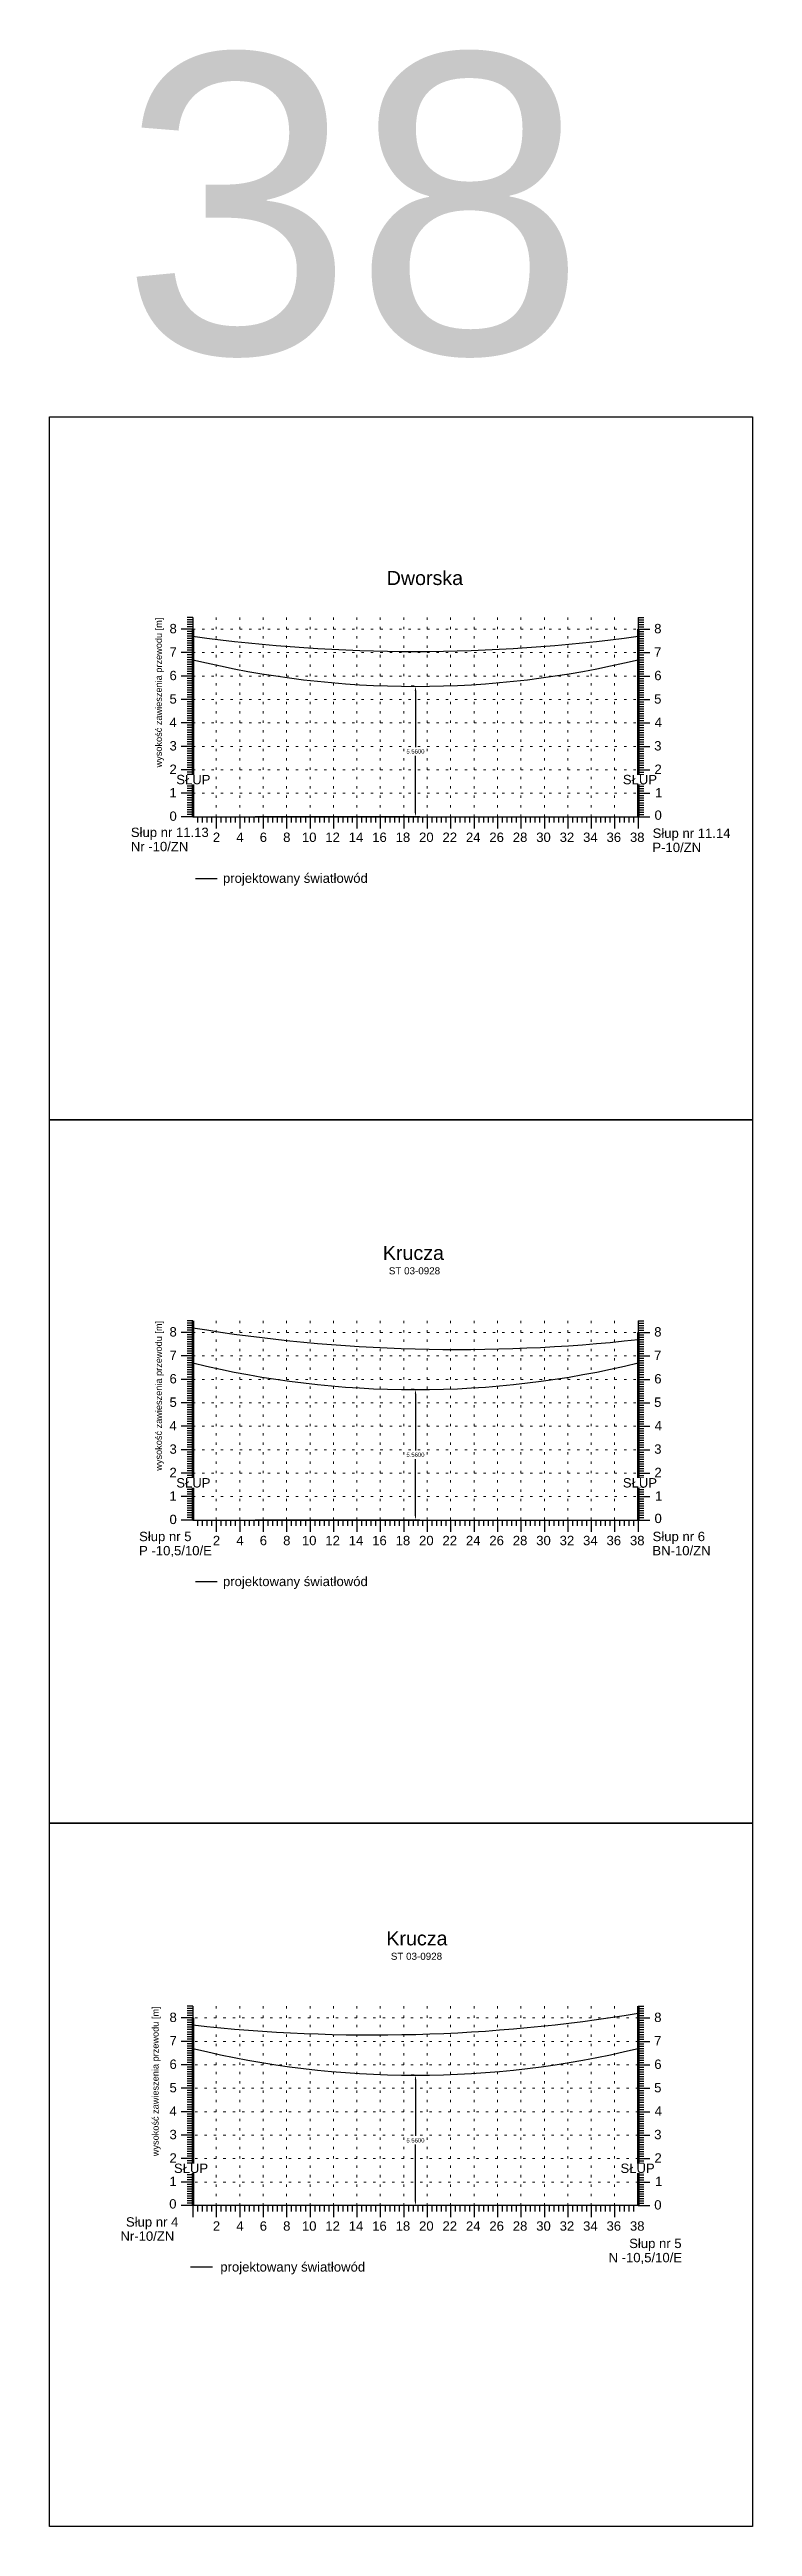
# Model space of a CAD drawing. Header units: metres. Extents: x -155 to 1812, y 681 to 886.
# Drawn here: x 804.5 to 834.5, y 770.5 to 876.2 of the extents above; entities that cross this region are included whole.
import ezdxf

# ---------------------------------------------------------------- set-up
doc = ezdxf.new("R2010")
doc.units = ezdxf.units.M
doc.header["$MEASUREMENT"] = 0
doc.linetypes.add('ACAD_ISO07W100', pattern=[3, 0, -3])
doc.styles.get("Standard").update_dxf_attribs({"font": 'arial.ttf'})
doc.dimstyles.get("Standard").update_dxf_attribs({"dimtxt": 0.18, "dimasz": 0.18, "dimexe": 0.18, "dimexo": 0.0625, "dimgap": 0.09, "dimtad": 0, "dimtih": 1, "dimtoh": 1, "dimdec": 4, "dimzin": 0, "dimdsep": 46, "dimtxsty": 'Standard', "dimcen": 0.09, "dimadec": 0, "dimazin": 0, "dimtfac": 1, "dimtdec": 4, "dimtofl": 0, "dimtmove": 0, "dimatfit": 3, "dimfxl": 1, "dimtolj": 1, "dimtzin": 0, "dimarcsym": 0})

msp = doc.modelspace()

# ---------------------------------------------------------------- texts
at = {"lineweight": 25}
msp.add_text('38', height=12.782133, dxfattribs=at).set_placement((807.58131, 863.21103))
for s, height, p in [('Dworska', 0.6, (818.93264, 853.34088)), ('8', 0.4, (809.66323, 851.28187)), ('8', 0.4, (830.34888, 851.28187)), ('7', 0.4, (809.66323, 850.28187)), ('7', 0.4, (830.34588, 850.28187)), ('6', 0.4, (809.66323, 849.28187)), ('6', 0.4, (830.35161, 849.28187)), ('5', 0.4, (809.66323, 848.28187)), ('5', 0.4, (830.34615, 848.28187)), ('4', 0.4, (809.66323, 847.28187)), ('4', 0.4, (830.36689, 847.28187)), ('3', 0.4, (809.66323, 846.28187)), ('3', 0.4, (830.34888, 846.28187)), ('2', 0.4, (809.66323, 845.28187)), ('2', 0.4, (830.36006, 845.28187)), ('1', 0.4, (809.66323, 844.28187)), ('1', 0.4, (830.38871, 844.28187)), ('0', 0.4, (809.66323, 843.28187)), ('0', 0.4, (830.36299, 843.32499)), ('Słup nr 11.13', 0.4, (808.01421, 842.59036)), ('Nr -10/ZN', 0.4, (808.01421, 841.98548)), ('2', 0.4, (811.51367, 842.38029)), ('4', 0.4, (812.51367, 842.38029)), ('6', 0.4, (813.51367, 842.38029)), ('8', 0.4, (814.51367, 842.38029)), ('10', 0.4, (815.31367, 842.38029)), ('12', 0.4, (816.31367, 842.38029)), ('14', 0.4, (817.31367, 842.38029)), ('16', 0.4, (818.31367, 842.38029)), ('18', 0.4, (819.31367, 842.38029)), ('20', 0.4, (820.31367, 842.38029)), ('22', 0.4, (821.31367, 842.38029)), ('24', 0.4, (822.31367, 842.38029)), ('26', 0.4, (823.31367, 842.38029)), ('28', 0.4, (824.31367, 842.38029)), ('30', 0.4, (825.31367, 842.38029)), ('32', 0.4, (826.31367, 842.38029)), ('34', 0.4, (827.31367, 842.38029)), ('36', 0.4, (828.31367, 842.38029)), ('38', 0.4, (829.31367, 842.38029)), ('Słup nr 11.14', 0.4, (830.28067, 842.55405)), ('P-10/ZN', 0.4, (830.27184, 841.94916)), ('projektowany światłowód', 0.4, (811.94538, 840.63598)), ('Krucza', 0.6, (818.76815, 824.55106)), ('ST 03-0928', 0.3, (819.02282, 823.93636)), ('8', 0.4, (809.66323, 821.28187)), ('8', 0.4, (830.34888, 821.28187)), ('7', 0.4, (809.66323, 820.28187)), ('7', 0.4, (830.34588, 820.28187)), ('6', 0.4, (809.66323, 819.28187)), ('6', 0.4, (830.35161, 819.28187)), ('5', 0.4, (809.66323, 818.28187)), ('5', 0.4, (830.34615, 818.28187)), ('4', 0.4, (809.66323, 817.28187)), ('4', 0.4, (830.36689, 817.28187)), ('3', 0.4, (809.66323, 816.28187)), ('3', 0.4, (830.34888, 816.28187)), ('2', 0.4, (809.66323, 815.28187)), ('1', 0.4, (809.66323, 814.28187)), ('2', 0.4, (830.36006, 815.28187)), ('1', 0.4, (830.38871, 814.28187)), ('0', 0.4, (809.66323, 813.28187)), ('0', 0.4, (830.36299, 813.32499)), ('Słup nr 5', 0.4, (808.36524, 812.55405)), ('2', 0.4, (811.51367, 812.38029)), ('4', 0.4, (812.51367, 812.38029)), ('6', 0.4, (813.51367, 812.38029)), ('8', 0.4, (814.51367, 812.38029)), ('10', 0.4, (815.31367, 812.38029)), ('12', 0.4, (816.31367, 812.38029)), ('14', 0.4, (817.31367, 812.38029)), ('16', 0.4, (818.31367, 812.38029)), ('18', 0.4, (819.31367, 812.38029)), ('20', 0.4, (820.31367, 812.38029)), ('22', 0.4, (821.31367, 812.38029)), ('24', 0.4, (822.31367, 812.38029)), ('26', 0.4, (823.31367, 812.38029)), ('28', 0.4, (824.31367, 812.38029)), ('30', 0.4, (825.31367, 812.38029)), ('32', 0.4, (826.31367, 812.38029)), ('34', 0.4, (827.31367, 812.38029)), ('36', 0.4, (828.31367, 812.38029)), ('38', 0.4, (829.31367, 812.38029)), ('Słup nr 6', 0.4, (830.28067, 812.55405)), ('P -10,5/10/E', 0.4, (808.36524, 811.94916)), ('BN-10/ZN', 0.4, (830.27184, 811.94916)), ('projektowany światłowód', 0.4, (811.94538, 810.63598)), ('Krucza', 0.6, (818.91831, 795.30976)), ('ST 03-0928', 0.3, (819.1077, 794.69506)), ('8', 0.4, (830.34888, 792.04058)), ('7', 0.4, (830.34588, 791.04058)), ('6', 0.4, (830.35161, 790.04058)), ('5', 0.4, (830.34615, 789.04058)), ('4', 0.4, (830.36689, 788.04058)), ('3', 0.4, (830.34888, 787.04058)), ('2', 0.4, (830.36006, 786.04058)), ('1', 0.4, (809.66323, 785.04058)), ('1', 0.4, (830.38871, 785.04058)), ('0', 0.4, (809.65075, 784.08369)), ('0', 0.4, (830.35051, 784.04058)), ('Nr-10/ZN', 0.4, (807.57001, 782.70787)), ('Słup nr 4', 0.4, (807.80429, 783.31275)), ('2', 0.4, (811.51367, 783.13899)), ('4', 0.4, (812.51367, 783.13899)), ('6', 0.4, (813.51367, 783.13899)), ('8', 0.4, (814.51367, 783.13899)), ('10', 0.4, (815.31367, 783.13899)), ('12', 0.4, (816.31367, 783.13899)), ('14', 0.4, (817.31367, 783.13899)), ('16', 0.4, (818.31367, 783.13899)), ('18', 0.4, (819.31367, 783.13899)), ('20', 0.4, (820.31367, 783.13899)), ('22', 0.4, (821.31367, 783.13899)), ('24', 0.4, (822.31367, 783.13899)), ('26', 0.4, (823.31367, 783.13899)), ('28', 0.4, (824.31367, 783.13899)), ('30', 0.4, (825.31367, 783.13899)), ('32', 0.4, (826.31367, 783.13899)), ('34', 0.4, (827.31367, 783.13899)), ('36', 0.4, (828.31367, 783.13899)), ('38', 0.4, (829.31367, 783.13899)), ('N -10,5/10/E', 0.4, (828.40038, 781.7926)), ('Słup nr 5', 0.4, (829.2806, 782.39748)), ('projektowany światłowód', 0.4, (811.8319, 781.39469))]:
    msp.add_text(s, height=height).set_placement(p)

# ---------------------------------------------------------------- blocks, each defined once
blk = doc.blocks.new('*D197')
at = {"color": 0, "lineweight": -2}
for p, q in [((820.1, 849.02), (819.98, 849.02)), ((820.16, 848.84), (820.16, 846.42)), ((820.16, 843.64), (820.16, 846.05)), ((813.32, 843.46), (820.34, 843.46))]:
    blk.add_line(p, q, dxfattribs=at)
at = {"color": 0}
for points in [[(820.19, 848.84), (820.13, 848.84), (820.16, 849.02)], [(820.13, 843.64), (820.19, 843.64), (820.16, 843.46)]]:
    blk.add_solid(points, dxfattribs=at)
at = {"layer": 'Defpoints', "color": 0}
for p in [(820.16, 849.02), (813.26, 843.46), (820.16, 843.46)]:
    blk.add_point(p, dxfattribs=at)
at = {"color": 0, "lineweight": 25, "insert": (820.16, 846.24), "char_height": 0.18, "attachment_point": 5}
blk.add_mtext('\\A1;5.5600', dxfattribs=at)
blk = doc.blocks.new('*D292')
at = {"color": 0, "lineweight": -2}
for p, q in [((820.1, 819.02), (819.98, 819.02)), ((820.16, 818.84), (820.16, 816.42)), ((820.16, 813.64), (820.16, 816.05)), ((813.32, 813.46), (820.34, 813.46))]:
    blk.add_line(p, q, dxfattribs=at)
at = {"color": 0}
for points in [[(820.19, 818.84), (820.13, 818.84), (820.16, 819.02)], [(820.13, 813.64), (820.19, 813.64), (820.16, 813.46)]]:
    blk.add_solid(points, dxfattribs=at)
at = {"layer": 'Defpoints', "color": 0}
for p in [(820.16, 819.02), (813.26, 813.46), (820.16, 813.46)]:
    blk.add_point(p, dxfattribs=at)
at = {"color": 0, "lineweight": 25, "insert": (820.16, 816.24), "char_height": 0.18, "attachment_point": 5}
blk.add_mtext('\\A1;5.5600', dxfattribs=at)
blk = doc.blocks.new('*D221')
at = {"color": 0, "lineweight": -2}
for p, q in [((820.1, 789.77), (819.98, 789.77)), ((820.16, 789.59), (820.16, 787.18)), ((820.16, 784.39), (820.16, 786.81)), ((827, 784.21), (819.98, 784.21))]:
    blk.add_line(p, q, dxfattribs=at)
at = {"color": 0}
for points in [[(820.19, 789.59), (820.13, 789.59), (820.16, 789.77)], [(820.13, 784.39), (820.19, 784.39), (820.16, 784.21)]]:
    blk.add_solid(points, dxfattribs=at)
at = {"layer": 'Defpoints', "color": 0}
for p in [(820.16, 789.77), (820.16, 784.21), (827.06, 784.21)]:
    blk.add_point(p, dxfattribs=at)
at = {"color": 0, "lineweight": 25, "insert": (820.16, 786.99), "char_height": 0.18, "attachment_point": 5}
blk.add_mtext('\\A1;5.5600', dxfattribs=at)

# ---------------------------------------------------------------- dimensions: what is measured, and where the dimension line sits
at = {"lineweight": 25}
for base, p1, p2, picture, middle in [((820.16049, 843.45596), (820.16049, 849.01596), (813.26049, 843.45596), '*D197', (820.16049, 846.23596)), ((820.16049, 813.45596), (820.16049, 819.01596), (813.26049, 813.45596), '*D292', (820.16049, 816.23596)), ((820.16049, 784.21467), (820.16049, 789.77467), (827.06049, 784.21467), '*D221', (820.16049, 786.99467))]:
    dim = msp.add_linear_dim(base=base, p1=p1, p2=p2, angle=90, dimstyle='Standard', dxfattribs=at)
    dim.commit()
    dim.dimension.update_dxf_attribs({"geometry": picture, "text_midpoint": middle})

# ---------------------------------------------------------------- linework, layer by layer
for p, q in [((810.66049, 851.95596), (810.41049, 851.95596)), ((810.66049, 851.85596), (810.41049, 851.85596)), ((810.66049, 851.75596), (810.41049, 851.75596)), ((810.66049, 851.65596), (810.41049, 851.65596)), ((810.66049, 851.95596), (810.66049, 843.45596)), ((829.66049, 851.95596), (829.66049, 843.45596)), ((829.66049, 851.95596), (829.91049, 851.95596)), ((829.66049, 851.85596), (829.91049, 851.85596)), ((829.66049, 851.75596), (829.91049, 851.75596)), ((829.66049, 851.65596), (829.91049, 851.65596)), ((810.66049, 851.45596), (810.16049, 851.45596)), ((810.66049, 851.45596), (810.16049, 851.45596)), ((810.66049, 851.55596), (810.41049, 851.55596)), ((810.66049, 851.35596), (810.41049, 851.35596)), ((810.66049, 851.25596), (810.41049, 851.25596)), ((810.66049, 851.15596), (810.41049, 851.15596)), ((810.66049, 851.05596), (810.41049, 851.05596)), ((810.66049, 850.95596), (810.41049, 850.95596)), ((810.66049, 850.85596), (810.41049, 850.85596)), ((810.66049, 850.75596), (810.41049, 850.75596)), ((810.66049, 850.65596), (810.41049, 850.65596)), ((829.66049, 851.55596), (829.91049, 851.55596)), ((829.66049, 851.45596), (830.16049, 851.45596)), ((829.66049, 851.45596), (830.16049, 851.45596)), ((829.66049, 851.35596), (829.91049, 851.35596)), ((829.66049, 851.25596), (829.91049, 851.25596)), ((829.66049, 851.15596), (829.91049, 851.15596)), ((829.66049, 851.05596), (829.91049, 851.05596)), ((829.66049, 850.95596), (829.91049, 850.95596)), ((829.66049, 850.85596), (829.91049, 850.85596)), ((829.66049, 850.75596), (829.91049, 850.75596)), ((829.66049, 850.65596), (829.91049, 850.65596)), ((810.66049, 850.45596), (810.16049, 850.45596)), ((810.66049, 850.45596), (810.16049, 850.45596)), ((810.66049, 850.55596), (810.41049, 850.55596)), ((810.66049, 850.35596), (810.41049, 850.35596)), ((810.66049, 850.25596), (810.41049, 850.25596)), ((810.66049, 850.15596), (810.41049, 850.15596)), ((810.66049, 850.05596), (810.41049, 850.05596)), ((810.66049, 849.95596), (810.41049, 849.95596)), ((810.66049, 849.85596), (810.41049, 849.85596)), ((810.66049, 849.75596), (810.41049, 849.75596)), ((810.66049, 849.65596), (810.41049, 849.65596)), ((810.66049, 849.55596), (810.41049, 849.55596)), ((829.66049, 850.55596), (829.91049, 850.55596)), ((829.66049, 850.45596), (830.16049, 850.45596)), ((829.66049, 850.45596), (830.16049, 850.45596)), ((829.66049, 850.35596), (829.91049, 850.35596)), ((829.66049, 850.25596), (829.91049, 850.25596)), ((829.66049, 850.15596), (829.91049, 850.15596)), ((829.66049, 850.05596), (829.91049, 850.05596)), ((829.66049, 849.95596), (829.91049, 849.95596)), ((829.66049, 849.85596), (829.91049, 849.85596)), ((829.66049, 849.75596), (829.91049, 849.75596)), ((829.66049, 849.65596), (829.91049, 849.65596)), ((829.66049, 849.55596), (829.91049, 849.55596)), ((810.66049, 849.45596), (810.16049, 849.45596)), ((810.66049, 849.45596), (810.16049, 849.45596)), ((810.66049, 849.35596), (810.41049, 849.35596)), ((810.66049, 849.25596), (810.41049, 849.25596)), ((810.66049, 849.15596), (810.41049, 849.15596)), ((810.66049, 849.05596), (810.41049, 849.05596)), ((810.66049, 848.95596), (810.41049, 848.95596)), ((810.66049, 848.85596), (810.41049, 848.85596)), ((810.66049, 848.75596), (810.41049, 848.75596)), ((810.66049, 848.65596), (810.41049, 848.65596)), ((810.66049, 848.55596), (810.41049, 848.55596)), ((829.66049, 849.45596), (830.16049, 849.45596)), ((829.66049, 849.45596), (830.16049, 849.45596)), ((829.66049, 849.35596), (829.91049, 849.35596)), ((829.66049, 849.25596), (829.91049, 849.25596)), ((829.66049, 849.15596), (829.91049, 849.15596)), ((829.66049, 849.05596), (829.91049, 849.05596)), ((829.66049, 848.95596), (829.91049, 848.95596)), ((829.66049, 848.85596), (829.91049, 848.85596)), ((829.66049, 848.75596), (829.91049, 848.75596)), ((829.66049, 848.65596), (829.91049, 848.65596)), ((829.66049, 848.55596), (829.91049, 848.55596)), ((810.66049, 848.45596), (810.16049, 848.45596)), ((810.66049, 848.45596), (810.16049, 848.45596)), ((810.66049, 847.45596), (810.16049, 847.45596)), ((810.66049, 847.45596), (810.16049, 847.45596)), ((810.66049, 848.35596), (810.41049, 848.35596)), ((810.66049, 848.25596), (810.41049, 848.25596)), ((810.66049, 848.15596), (810.41049, 848.15596)), ((810.66049, 848.05596), (810.41049, 848.05596)), ((810.66049, 847.95596), (810.41049, 847.95596)), ((810.66049, 847.85596), (810.41049, 847.85596)), ((810.66049, 847.75596), (810.41049, 847.75596)), ((810.66049, 847.65596), (810.41049, 847.65596)), ((810.66049, 847.55596), (810.41049, 847.55596)), ((829.66049, 848.45596), (830.16049, 848.45596)), ((829.66049, 848.45596), (830.16049, 848.45596)), ((829.66049, 848.35596), (829.91049, 848.35596)), ((829.66049, 848.25596), (829.91049, 848.25596)), ((829.66049, 848.15596), (829.91049, 848.15596)), ((829.66049, 848.05596), (829.91049, 848.05596)), ((829.66049, 847.95596), (829.91049, 847.95596)), ((829.66049, 847.85596), (829.91049, 847.85596)), ((829.66049, 847.75596), (829.91049, 847.75596)), ((829.66049, 847.65596), (829.91049, 847.65596)), ((829.66049, 847.55596), (829.91049, 847.55596)), ((829.66049, 847.45596), (830.16049, 847.45596)), ((829.66049, 847.45596), (830.16049, 847.45596)), ((810.66049, 846.45596), (810.16049, 846.45596)), ((810.66049, 846.45596), (810.16049, 846.45596)), ((810.66049, 847.35596), (810.41049, 847.35596)), ((810.66049, 847.25596), (810.41049, 847.25596)), ((810.66049, 847.15596), (810.41049, 847.15596)), ((810.66049, 847.05596), (810.41049, 847.05596)), ((810.66049, 846.95596), (810.41049, 846.95596)), ((810.66049, 846.85596), (810.41049, 846.85596)), ((810.66049, 846.75596), (810.41049, 846.75596)), ((810.66049, 846.65596), (810.41049, 846.65596)), ((810.66049, 846.55596), (810.41049, 846.55596)), ((810.66049, 846.35596), (810.41049, 846.35596)), ((829.66049, 847.35596), (829.91049, 847.35596)), ((829.66049, 847.25596), (829.91049, 847.25596)), ((829.66049, 847.15596), (829.91049, 847.15596)), ((829.66049, 847.05596), (829.91049, 847.05596)), ((829.66049, 846.95596), (829.91049, 846.95596)), ((829.66049, 846.85596), (829.91049, 846.85596)), ((829.66049, 846.75596), (829.91049, 846.75596)), ((829.66049, 846.65596), (829.91049, 846.65596)), ((829.66049, 846.55596), (829.91049, 846.55596)), ((829.66049, 846.45596), (830.16049, 846.45596)), ((829.66049, 846.45596), (830.16049, 846.45596)), ((829.66049, 846.35596), (829.91049, 846.35596)), ((810.66049, 845.45596), (810.16049, 845.45596)), ((810.66049, 845.45596), (810.16049, 845.45596)), ((810.66049, 846.25596), (810.41049, 846.25596)), ((810.66049, 846.15596), (810.41049, 846.15596)), ((810.66049, 846.05596), (810.41049, 846.05596)), ((810.66049, 845.95596), (810.41049, 845.95596)), ((810.66049, 845.85596), (810.41049, 845.85596)), ((810.66049, 845.75596), (810.41049, 845.75596)), ((810.66049, 845.65596), (810.41049, 845.65596)), ((810.66049, 845.55596), (810.41049, 845.55596)), ((810.66049, 845.35596), (810.41049, 845.35596)), ((829.66049, 846.25596), (829.91049, 846.25596)), ((829.66049, 846.15596), (829.91049, 846.15596)), ((829.66049, 846.05596), (829.91049, 846.05596)), ((829.66049, 845.95596), (829.91049, 845.95596)), ((829.66049, 845.85596), (829.91049, 845.85596)), ((829.66049, 845.75596), (829.91049, 845.75596)), ((829.66049, 845.65596), (829.91049, 845.65596)), ((829.66049, 845.55596), (829.91049, 845.55596)), ((829.66049, 845.45596), (830.16049, 845.45596)), ((829.66049, 845.45596), (830.16049, 845.45596)), ((829.66049, 845.35596), (829.91049, 845.35596)), ((810.66049, 844.45596), (810.16049, 844.45596)), ((810.66049, 844.45596), (810.16049, 844.45596)), ((810.66049, 845.25596), (810.41049, 845.25596)), ((810.66049, 845.15596), (810.41049, 845.15596)), ((810.66049, 845.05596), (810.41049, 845.05596)), ((810.66049, 844.95596), (810.41049, 844.95596)), ((810.66049, 844.85596), (810.41049, 844.85596)), ((810.66049, 844.75596), (810.41049, 844.75596)), ((810.66049, 844.65596), (810.41049, 844.65596)), ((810.66049, 844.55596), (810.41049, 844.55596)), ((810.66049, 844.35596), (810.41049, 844.35596)), ((810.66049, 844.25596), (810.41049, 844.25596)), ((829.66049, 845.25596), (829.91049, 845.25596)), ((829.66049, 845.15596), (829.91049, 845.15596)), ((829.66049, 845.05596), (829.91049, 845.05596)), ((829.66049, 844.95596), (829.91049, 844.95596)), ((829.66049, 844.85596), (829.91049, 844.85596)), ((829.66049, 844.75596), (829.91049, 844.75596)), ((829.66049, 844.65596), (829.91049, 844.65596)), ((829.66049, 844.55596), (829.91049, 844.55596)), ((829.66049, 844.45596), (830.16049, 844.45596)), ((829.66049, 844.45596), (830.16049, 844.45596)), ((829.66049, 844.35596), (829.91049, 844.35596)), ((829.66049, 844.25596), (829.91049, 844.25596)), ((810.66049, 843.45596), (810.16049, 843.45596)), ((810.66049, 844.15596), (810.41049, 844.15596)), ((810.66049, 844.05596), (810.41049, 844.05596)), ((810.66049, 843.95596), (810.41049, 843.95596)), ((810.66049, 843.85596), (810.41049, 843.85596)), ((810.66049, 843.75596), (810.41049, 843.75596)), ((810.66049, 843.65596), (810.41049, 843.65596)), ((810.66049, 843.55596), (810.41049, 843.55596)), ((810.66049, 843.45596), (810.41049, 843.45596)), ((810.66049, 843.45596), (830.16049, 843.45596)), ((810.86049, 843.45596), (810.86049, 843.20596)), ((811.06049, 843.45596), (811.06049, 843.20596)), ((811.26049, 843.45596), (811.26049, 843.20596)), ((811.46049, 843.45596), (811.46049, 843.20596)), ((811.66049, 843.45596), (811.66049, 842.95596)), ((811.86049, 843.45596), (811.86049, 843.20596)), ((812.06049, 843.45596), (812.06049, 843.20596)), ((812.26049, 843.45596), (812.26049, 843.20596)), ((812.46049, 843.45596), (812.46049, 843.20596)), ((812.66049, 843.45596), (812.66049, 842.95596)), ((812.86049, 843.45596), (812.86049, 843.20596)), ((813.06049, 843.45596), (813.06049, 843.20596)), ((813.26049, 843.45596), (813.26049, 843.20596)), ((813.46049, 843.45596), (813.46049, 843.20596)), ((813.66049, 843.45596), (813.66049, 842.95596)), ((813.86049, 843.45596), (813.86049, 843.20596)), ((814.06049, 843.45596), (814.06049, 843.20596)), ((814.26049, 843.45596), (814.26049, 843.20596)), ((814.46049, 843.45596), (814.46049, 843.20596)), ((814.66049, 843.45596), (814.66049, 842.95596)), ((814.86049, 843.45596), (814.86049, 843.20596)), ((815.06049, 843.45596), (815.06049, 843.20596)), ((815.26049, 843.45596), (815.26049, 843.20596)), ((815.46049, 843.45596), (815.46049, 843.20596)), ((815.66049, 843.45596), (815.66049, 842.95596)), ((815.86049, 843.45596), (815.86049, 843.20596)), ((816.06049, 843.45596), (816.06049, 843.20596)), ((816.26049, 843.45596), (816.26049, 843.20596)), ((816.46049, 843.45596), (816.46049, 843.20596)), ((816.66049, 843.45596), (816.66049, 842.95596)), ((816.86049, 843.45596), (816.86049, 843.20596)), ((817.06049, 843.45596), (817.06049, 843.20596)), ((817.26049, 843.45596), (817.26049, 843.20596)), ((817.46049, 843.45596), (817.46049, 843.20596)), ((817.66049, 843.45596), (817.66049, 842.95596)), ((817.86049, 843.45596), (817.86049, 843.20596)), ((818.06049, 843.45596), (818.06049, 843.20596)), ((818.26049, 843.45596), (818.26049, 843.20596)), ((818.46049, 843.45596), (818.46049, 843.20596)), ((818.66049, 843.45596), (818.66049, 842.95596)), ((818.86049, 843.45596), (818.86049, 843.20596)), ((819.06049, 843.45596), (819.06049, 843.20596)), ((819.26049, 843.45596), (819.26049, 843.20596)), ((819.46049, 843.45596), (819.46049, 843.20596)), ((819.66049, 843.45596), (819.66049, 842.95596)), ((819.86049, 843.45596), (819.86049, 843.20596)), ((820.06049, 843.45596), (820.06049, 843.20596)), ((820.26049, 843.45596), (820.26049, 843.20596)), ((820.46049, 843.45596), (820.46049, 843.20596)), ((820.66049, 843.45596), (820.66049, 842.95596)), ((820.86049, 843.45596), (820.86049, 843.20596)), ((821.06049, 843.45596), (821.06049, 843.20596)), ((821.26049, 843.45596), (821.26049, 843.20596)), ((821.46049, 843.45596), (821.46049, 843.20596)), ((821.66049, 843.45596), (821.66049, 842.95596)), ((821.86049, 843.45596), (821.86049, 843.20596)), ((822.06049, 843.45596), (822.06049, 843.20596)), ((822.26049, 843.45596), (822.26049, 843.20596)), ((822.46049, 843.45596), (822.46049, 843.20596)), ((822.66049, 843.45596), (822.66049, 842.95596)), ((822.86049, 843.45596), (822.86049, 843.20596)), ((823.06049, 843.45596), (823.06049, 843.20596)), ((823.26049, 843.45596), (823.26049, 843.20596)), ((823.46049, 843.45596), (823.46049, 843.20596)), ((823.66049, 843.45596), (823.66049, 842.95596)), ((823.86049, 843.45596), (823.86049, 843.20596)), ((824.06049, 843.45596), (824.06049, 843.20596)), ((824.26049, 843.45596), (824.26049, 843.20596)), ((824.46049, 843.45596), (824.46049, 843.20596)), ((824.66049, 843.45596), (824.66049, 842.95596)), ((824.86049, 843.45596), (824.86049, 843.20596)), ((825.06049, 843.45596), (825.06049, 843.20596)), ((825.26049, 843.45596), (825.26049, 843.20596)), ((825.46049, 843.45596), (825.46049, 843.20596)), ((825.66049, 843.45596), (825.66049, 842.95596)), ((825.86049, 843.45596), (825.86049, 843.20596)), ((826.06049, 843.45596), (826.06049, 843.20596)), ((826.26049, 843.45596), (826.26049, 843.20596)), ((826.46049, 843.45596), (826.46049, 843.20596)), ((826.66049, 843.45596), (826.66049, 842.95596)), ((826.86049, 843.45596), (826.86049, 843.20596)), ((827.06049, 843.45596), (827.06049, 843.20596)), ((827.26049, 843.45596), (827.26049, 843.20596)), ((827.46049, 843.45596), (827.46049, 843.20596)), ((827.66049, 843.45596), (827.66049, 842.95596)), ((827.86049, 843.45596), (827.86049, 843.20596)), ((828.06049, 843.45596), (828.06049, 843.20596)), ((828.26049, 843.45596), (828.26049, 843.20596)), ((828.46049, 843.45596), (828.46049, 843.20596)), ((828.66049, 843.45596), (828.66049, 842.95596)), ((828.86049, 843.45596), (828.86049, 843.20596)), ((829.06049, 843.45596), (829.06049, 843.20596)), ((829.26049, 843.45596), (829.26049, 843.20596)), ((829.46049, 843.45596), (829.46049, 843.20596)), ((829.66049, 844.15596), (829.91049, 844.15596)), ((829.66049, 844.05596), (829.91049, 844.05596)), ((829.66049, 843.95596), (829.91049, 843.95596)), ((829.66049, 843.85596), (829.91049, 843.85596)), ((829.66049, 843.75596), (829.91049, 843.75596)), ((829.66049, 843.65596), (829.91049, 843.65596)), ((829.66049, 843.55596), (829.91049, 843.55596)), ((829.66049, 843.45596), (829.66049, 842.95596)), ((829.66049, 843.45596), (830.16049, 843.45596)), ((829.66049, 843.45596), (829.91049, 843.45596)), ((810.66049, 821.45596), (810.16049, 821.45596)), ((810.66049, 821.45596), (810.16049, 821.45596)), ((810.66049, 821.95596), (810.41049, 821.95596)), ((810.66049, 821.85596), (810.41049, 821.85596)), ((810.66049, 821.75596), (810.41049, 821.75596)), ((810.66049, 821.65596), (810.41049, 821.65596)), ((810.66049, 821.55596), (810.41049, 821.55596)), ((810.66049, 821.35596), (810.41049, 821.35596)), ((810.66049, 821.25596), (810.41049, 821.25596)), ((810.66049, 821.15596), (810.41049, 821.15596)), ((810.66049, 821.05596), (810.41049, 821.05596)), ((810.66049, 821.95596), (810.66049, 813.45596)), ((829.66049, 821.95596), (829.66049, 813.45596)), ((829.66049, 821.95596), (829.91049, 821.95596)), ((829.66049, 821.85596), (829.91049, 821.85596)), ((829.66049, 821.75596), (829.91049, 821.75596)), ((829.66049, 821.65596), (829.91049, 821.65596)), ((829.66049, 821.55596), (829.91049, 821.55596)), ((829.66049, 821.45596), (830.16049, 821.45596)), ((829.66049, 821.45596), (830.16049, 821.45596)), ((829.66049, 821.35596), (829.91049, 821.35596)), ((829.66049, 821.25596), (829.91049, 821.25596)), ((829.66049, 821.15596), (829.91049, 821.15596)), ((829.66049, 821.05596), (829.91049, 821.05596)), ((810.66049, 820.45596), (810.16049, 820.45596)), ((810.66049, 820.45596), (810.16049, 820.45596)), ((810.66049, 820.95596), (810.41049, 820.95596)), ((810.66049, 820.85596), (810.41049, 820.85596)), ((810.66049, 820.75596), (810.41049, 820.75596)), ((810.66049, 820.65596), (810.41049, 820.65596)), ((810.66049, 820.55596), (810.41049, 820.55596)), ((810.66049, 820.35596), (810.41049, 820.35596)), ((810.66049, 820.25596), (810.41049, 820.25596)), ((810.66049, 820.15596), (810.41049, 820.15596)), ((810.66049, 820.05596), (810.41049, 820.05596)), ((810.66049, 819.95596), (810.41049, 819.95596)), ((829.66049, 820.95596), (829.91049, 820.95596)), ((829.66049, 820.85596), (829.91049, 820.85596)), ((829.66049, 820.75596), (829.91049, 820.75596)), ((829.66049, 820.65596), (829.91049, 820.65596)), ((829.66049, 820.55596), (829.91049, 820.55596)), ((829.66049, 820.45596), (830.16049, 820.45596)), ((829.66049, 820.45596), (830.16049, 820.45596)), ((829.66049, 820.35596), (829.91049, 820.35596)), ((829.66049, 820.25596), (829.91049, 820.25596)), ((829.66049, 820.15596), (829.91049, 820.15596)), ((829.66049, 820.05596), (829.91049, 820.05596)), ((829.66049, 819.95596), (829.91049, 819.95596)), ((810.66049, 819.45596), (810.16049, 819.45596)), ((810.66049, 819.45596), (810.16049, 819.45596)), ((810.66049, 819.85596), (810.41049, 819.85596)), ((810.66049, 819.75596), (810.41049, 819.75596)), ((810.66049, 819.65596), (810.41049, 819.65596)), ((810.66049, 819.55596), (810.41049, 819.55596)), ((810.66049, 819.35596), (810.41049, 819.35596)), ((810.66049, 819.25596), (810.41049, 819.25596)), ((810.66049, 819.15596), (810.41049, 819.15596)), ((810.66049, 819.05596), (810.41049, 819.05596)), ((810.66049, 818.95596), (810.41049, 818.95596)), ((829.66049, 819.85596), (829.91049, 819.85596)), ((829.66049, 819.75596), (829.91049, 819.75596)), ((829.66049, 819.65596), (829.91049, 819.65596)), ((829.66049, 819.55596), (829.91049, 819.55596)), ((829.66049, 819.45596), (830.16049, 819.45596)), ((829.66049, 819.45596), (830.16049, 819.45596)), ((829.66049, 819.35596), (829.91049, 819.35596)), ((829.66049, 819.25596), (829.91049, 819.25596)), ((829.66049, 819.15596), (829.91049, 819.15596)), ((829.66049, 819.05596), (829.91049, 819.05596)), ((829.66049, 818.95596), (829.91049, 818.95596)), ((810.66049, 818.45596), (810.16049, 818.45596)), ((810.66049, 818.45596), (810.16049, 818.45596)), ((810.66049, 818.85596), (810.41049, 818.85596)), ((810.66049, 818.75596), (810.41049, 818.75596)), ((810.66049, 818.65596), (810.41049, 818.65596)), ((810.66049, 818.55596), (810.41049, 818.55596)), ((810.66049, 818.35596), (810.41049, 818.35596)), ((810.66049, 818.25596), (810.41049, 818.25596)), ((810.66049, 818.15596), (810.41049, 818.15596)), ((810.66049, 818.05596), (810.41049, 818.05596)), ((810.66049, 817.95596), (810.41049, 817.95596)), ((810.66049, 817.85596), (810.41049, 817.85596)), ((829.66049, 818.85596), (829.91049, 818.85596)), ((829.66049, 818.75596), (829.91049, 818.75596)), ((829.66049, 818.65596), (829.91049, 818.65596)), ((829.66049, 818.55596), (829.91049, 818.55596)), ((829.66049, 818.45596), (830.16049, 818.45596)), ((829.66049, 818.45596), (830.16049, 818.45596)), ((829.66049, 818.35596), (829.91049, 818.35596)), ((829.66049, 818.25596), (829.91049, 818.25596)), ((829.66049, 818.15596), (829.91049, 818.15596)), ((829.66049, 818.05596), (829.91049, 818.05596)), ((829.66049, 817.95596), (829.91049, 817.95596)), ((829.66049, 817.85596), (829.91049, 817.85596)), ((810.66049, 817.45596), (810.16049, 817.45596)), ((810.66049, 817.45596), (810.16049, 817.45596)), ((810.66049, 817.75596), (810.41049, 817.75596)), ((810.66049, 817.65596), (810.41049, 817.65596)), ((810.66049, 817.55596), (810.41049, 817.55596)), ((810.66049, 817.35596), (810.41049, 817.35596)), ((810.66049, 817.25596), (810.41049, 817.25596)), ((810.66049, 817.15596), (810.41049, 817.15596)), ((810.66049, 817.05596), (810.41049, 817.05596)), ((810.66049, 816.95596), (810.41049, 816.95596)), ((810.66049, 816.85596), (810.41049, 816.85596)), ((829.66049, 817.75596), (829.91049, 817.75596)), ((829.66049, 817.65596), (829.91049, 817.65596)), ((829.66049, 817.55596), (829.91049, 817.55596)), ((829.66049, 817.45596), (830.16049, 817.45596)), ((829.66049, 817.45596), (830.16049, 817.45596)), ((829.66049, 817.35596), (829.91049, 817.35596)), ((829.66049, 817.25596), (829.91049, 817.25596)), ((829.66049, 817.15596), (829.91049, 817.15596)), ((829.66049, 817.05596), (829.91049, 817.05596)), ((829.66049, 816.95596), (829.91049, 816.95596)), ((829.66049, 816.85596), (829.91049, 816.85596)), ((810.66049, 816.45596), (810.16049, 816.45596)), ((810.66049, 816.45596), (810.16049, 816.45596)), ((810.66049, 816.75596), (810.41049, 816.75596)), ((810.66049, 816.65596), (810.41049, 816.65596)), ((810.66049, 816.55596), (810.41049, 816.55596)), ((810.66049, 816.35596), (810.41049, 816.35596)), ((810.66049, 816.25596), (810.41049, 816.25596)), ((810.66049, 816.15596), (810.41049, 816.15596)), ((810.66049, 816.05596), (810.41049, 816.05596)), ((810.66049, 815.95596), (810.41049, 815.95596)), ((810.66049, 815.85596), (810.41049, 815.85596)), ((810.66049, 815.75596), (810.41049, 815.75596)), ((829.66049, 816.75596), (829.91049, 816.75596)), ((829.66049, 816.65596), (829.91049, 816.65596)), ((829.66049, 816.55596), (829.91049, 816.55596)), ((829.66049, 816.45596), (830.16049, 816.45596)), ((829.66049, 816.45596), (830.16049, 816.45596)), ((829.66049, 816.35596), (829.91049, 816.35596)), ((829.66049, 816.25596), (829.91049, 816.25596)), ((829.66049, 816.15596), (829.91049, 816.15596)), ((829.66049, 816.05596), (829.91049, 816.05596)), ((829.66049, 815.95596), (829.91049, 815.95596)), ((829.66049, 815.85596), (829.91049, 815.85596)), ((829.66049, 815.75596), (829.91049, 815.75596)), ((810.66049, 815.45596), (810.16049, 815.45596)), ((810.66049, 815.45596), (810.16049, 815.45596)), ((810.66049, 815.65596), (810.41049, 815.65596)), ((810.66049, 815.55596), (810.41049, 815.55596)), ((810.66049, 815.35596), (810.41049, 815.35596)), ((810.66049, 815.25596), (810.41049, 815.25596)), ((810.66049, 815.15596), (810.41049, 815.15596)), ((810.66049, 815.05596), (810.41049, 815.05596)), ((810.66049, 814.95596), (810.41049, 814.95596)), ((810.66049, 814.85596), (810.41049, 814.85596)), ((810.66049, 814.75596), (810.41049, 814.75596)), ((810.66049, 814.65596), (810.41049, 814.65596)), ((829.66049, 815.65596), (829.91049, 815.65596)), ((829.66049, 815.55596), (829.91049, 815.55596)), ((829.66049, 815.45596), (830.16049, 815.45596)), ((829.66049, 815.45596), (830.16049, 815.45596)), ((829.66049, 815.35596), (829.91049, 815.35596)), ((829.66049, 815.25596), (829.91049, 815.25596)), ((829.66049, 815.15596), (829.91049, 815.15596)), ((829.66049, 815.05596), (829.91049, 815.05596)), ((829.66049, 814.95596), (829.91049, 814.95596)), ((829.66049, 814.85596), (829.91049, 814.85596)), ((829.66049, 814.75596), (829.91049, 814.75596)), ((829.66049, 814.65596), (829.91049, 814.65596)), ((810.66049, 814.45596), (810.16049, 814.45596)), ((810.66049, 814.45596), (810.16049, 814.45596)), ((810.66049, 814.55596), (810.41049, 814.55596)), ((810.66049, 814.35596), (810.41049, 814.35596)), ((810.66049, 814.25596), (810.41049, 814.25596)), ((810.66049, 814.15596), (810.41049, 814.15596)), ((810.66049, 814.05596), (810.41049, 814.05596)), ((810.66049, 813.95596), (810.41049, 813.95596)), ((810.66049, 813.85596), (810.41049, 813.85596)), ((810.66049, 813.75596), (810.41049, 813.75596)), ((810.66049, 813.65596), (810.41049, 813.65596)), ((829.66049, 814.55596), (829.91049, 814.55596)), ((829.66049, 814.45596), (830.16049, 814.45596)), ((829.66049, 814.45596), (830.16049, 814.45596)), ((829.66049, 814.35596), (829.91049, 814.35596)), ((829.66049, 814.25596), (829.91049, 814.25596)), ((829.66049, 814.15596), (829.91049, 814.15596)), ((829.66049, 814.05596), (829.91049, 814.05596)), ((829.66049, 813.95596), (829.91049, 813.95596)), ((829.66049, 813.85596), (829.91049, 813.85596)), ((829.66049, 813.75596), (829.91049, 813.75596)), ((829.66049, 813.65596), (829.91049, 813.65596)), ((810.66049, 813.45596), (810.16049, 813.45596)), ((810.66049, 813.55596), (810.41049, 813.55596)), ((810.66049, 813.45596), (810.41049, 813.45596)), ((810.66049, 813.45596), (830.16049, 813.45596)), ((810.86049, 813.45596), (810.86049, 813.20596)), ((811.06049, 813.45596), (811.06049, 813.20596)), ((811.26049, 813.45596), (811.26049, 813.20596)), ((811.46049, 813.45596), (811.46049, 813.20596)), ((811.66049, 813.45596), (811.66049, 812.95596)), ((811.86049, 813.45596), (811.86049, 813.20596)), ((812.06049, 813.45596), (812.06049, 813.20596)), ((812.26049, 813.45596), (812.26049, 813.20596)), ((812.46049, 813.45596), (812.46049, 813.20596)), ((812.66049, 813.45596), (812.66049, 812.95596)), ((812.86049, 813.45596), (812.86049, 813.20596)), ((813.06049, 813.45596), (813.06049, 813.20596)), ((813.26049, 813.45596), (813.26049, 813.20596)), ((813.46049, 813.45596), (813.46049, 813.20596)), ((813.66049, 813.45596), (813.66049, 812.95596)), ((813.86049, 813.45596), (813.86049, 813.20596)), ((814.06049, 813.45596), (814.06049, 813.20596)), ((814.26049, 813.45596), (814.26049, 813.20596)), ((814.46049, 813.45596), (814.46049, 813.20596)), ((814.66049, 813.45596), (814.66049, 812.95596)), ((814.86049, 813.45596), (814.86049, 813.20596)), ((815.06049, 813.45596), (815.06049, 813.20596)), ((815.26049, 813.45596), (815.26049, 813.20596)), ((815.46049, 813.45596), (815.46049, 813.20596)), ((815.66049, 813.45596), (815.66049, 812.95596)), ((815.86049, 813.45596), (815.86049, 813.20596)), ((816.06049, 813.45596), (816.06049, 813.20596)), ((816.26049, 813.45596), (816.26049, 813.20596)), ((816.46049, 813.45596), (816.46049, 813.20596)), ((816.66049, 813.45596), (816.66049, 812.95596)), ((816.86049, 813.45596), (816.86049, 813.20596)), ((817.06049, 813.45596), (817.06049, 813.20596)), ((817.26049, 813.45596), (817.26049, 813.20596)), ((817.46049, 813.45596), (817.46049, 813.20596)), ((817.66049, 813.45596), (817.66049, 812.95596)), ((817.86049, 813.45596), (817.86049, 813.20596)), ((818.06049, 813.45596), (818.06049, 813.20596)), ((818.26049, 813.45596), (818.26049, 813.20596)), ((818.46049, 813.45596), (818.46049, 813.20596)), ((818.66049, 813.45596), (818.66049, 812.95596)), ((818.86049, 813.45596), (818.86049, 813.20596)), ((819.06049, 813.45596), (819.06049, 813.20596)), ((819.26049, 813.45596), (819.26049, 813.20596)), ((819.46049, 813.45596), (819.46049, 813.20596)), ((819.66049, 813.45596), (819.66049, 812.95596)), ((819.86049, 813.45596), (819.86049, 813.20596)), ((820.06049, 813.45596), (820.06049, 813.20596)), ((820.26049, 813.45596), (820.26049, 813.20596)), ((820.46049, 813.45596), (820.46049, 813.20596)), ((820.66049, 813.45596), (820.66049, 812.95596)), ((820.86049, 813.45596), (820.86049, 813.20596)), ((821.06049, 813.45596), (821.06049, 813.20596)), ((821.26049, 813.45596), (821.26049, 813.20596)), ((821.46049, 813.45596), (821.46049, 813.20596)), ((821.66049, 813.45596), (821.66049, 812.95596)), ((821.86049, 813.45596), (821.86049, 813.20596)), ((822.06049, 813.45596), (822.06049, 813.20596)), ((822.26049, 813.45596), (822.26049, 813.20596)), ((822.46049, 813.45596), (822.46049, 813.20596)), ((822.66049, 813.45596), (822.66049, 812.95596)), ((822.86049, 813.45596), (822.86049, 813.20596)), ((823.06049, 813.45596), (823.06049, 813.20596)), ((823.26049, 813.45596), (823.26049, 813.20596)), ((823.46049, 813.45596), (823.46049, 813.20596)), ((823.66049, 813.45596), (823.66049, 812.95596)), ((823.86049, 813.45596), (823.86049, 813.20596)), ((824.06049, 813.45596), (824.06049, 813.20596)), ((824.26049, 813.45596), (824.26049, 813.20596)), ((824.46049, 813.45596), (824.46049, 813.20596)), ((824.66049, 813.45596), (824.66049, 812.95596)), ((824.86049, 813.45596), (824.86049, 813.20596)), ((825.06049, 813.45596), (825.06049, 813.20596)), ((825.26049, 813.45596), (825.26049, 813.20596)), ((825.46049, 813.45596), (825.46049, 813.20596)), ((825.66049, 813.45596), (825.66049, 812.95596)), ((825.86049, 813.45596), (825.86049, 813.20596)), ((826.06049, 813.45596), (826.06049, 813.20596)), ((826.26049, 813.45596), (826.26049, 813.20596)), ((826.46049, 813.45596), (826.46049, 813.20596)), ((826.66049, 813.45596), (826.66049, 812.95596)), ((826.86049, 813.45596), (826.86049, 813.20596)), ((827.06049, 813.45596), (827.06049, 813.20596)), ((827.26049, 813.45596), (827.26049, 813.20596)), ((827.46049, 813.45596), (827.46049, 813.20596)), ((827.66049, 813.45596), (827.66049, 812.95596)), ((827.86049, 813.45596), (827.86049, 813.20596)), ((828.06049, 813.45596), (828.06049, 813.20596)), ((828.26049, 813.45596), (828.26049, 813.20596)), ((828.46049, 813.45596), (828.46049, 813.20596)), ((828.66049, 813.45596), (828.66049, 812.95596)), ((828.86049, 813.45596), (828.86049, 813.20596)), ((829.06049, 813.45596), (829.06049, 813.20596)), ((829.26049, 813.45596), (829.26049, 813.20596)), ((829.46049, 813.45596), (829.46049, 813.20596)), ((829.66049, 813.55596), (829.91049, 813.55596)), ((829.66049, 813.45596), (829.66049, 812.95596)), ((829.66049, 813.45596), (830.16049, 813.45596)), ((829.66049, 813.45596), (829.91049, 813.45596)), ((810.66049, 792.71467), (810.41049, 792.71467)), ((810.66049, 792.61467), (810.41049, 792.61467)), ((810.66049, 792.51467), (810.41049, 792.51467)), ((810.66049, 792.71467), (810.66049, 784.21467)), ((829.66049, 792.71467), (829.66049, 784.21467)), ((829.66049, 792.71467), (829.91049, 792.71467)), ((829.66049, 792.61467), (829.91049, 792.61467)), ((829.66049, 792.51467), (829.91049, 792.51467)), ((810.66049, 792.21467), (810.16049, 792.21467)), ((810.66049, 792.21467), (810.16049, 792.21467)), ((810.66049, 792.41467), (810.41049, 792.41467)), ((810.66049, 792.31467), (810.41049, 792.31467)), ((810.66049, 792.11467), (810.41049, 792.11467)), ((810.66049, 792.01467), (810.41049, 792.01467)), ((810.66049, 791.91467), (810.41049, 791.91467)), ((810.66049, 791.81467), (810.41049, 791.81467)), ((810.66049, 791.71467), (810.41049, 791.71467)), ((810.66049, 791.61467), (810.41049, 791.61467)), ((810.66049, 791.51467), (810.41049, 791.51467)), ((810.66049, 791.41467), (810.41049, 791.41467)), ((829.66049, 792.41467), (829.91049, 792.41467)), ((829.66049, 792.31467), (829.91049, 792.31467)), ((829.66049, 792.21467), (830.16049, 792.21467)), ((829.66049, 792.21467), (830.16049, 792.21467)), ((829.66049, 792.11467), (829.91049, 792.11467)), ((829.66049, 792.01467), (829.91049, 792.01467)), ((829.66049, 791.91467), (829.91049, 791.91467)), ((829.66049, 791.81467), (829.91049, 791.81467)), ((829.66049, 791.71467), (829.91049, 791.71467)), ((829.66049, 791.61467), (829.91049, 791.61467)), ((829.66049, 791.51467), (829.91049, 791.51467)), ((829.66049, 791.41467), (829.91049, 791.41467)), ((810.66049, 791.21467), (810.16049, 791.21467)), ((810.66049, 791.21467), (810.16049, 791.21467)), ((810.66049, 791.31467), (810.41049, 791.31467)), ((810.66049, 791.11467), (810.41049, 791.11467)), ((810.66049, 791.01467), (810.41049, 791.01467)), ((810.66049, 790.91467), (810.41049, 790.91467)), ((810.66049, 790.81467), (810.41049, 790.81467)), ((810.66049, 790.71467), (810.41049, 790.71467)), ((810.66049, 790.61467), (810.41049, 790.61467)), ((810.66049, 790.51467), (810.41049, 790.51467)), ((810.66049, 790.41467), (810.41049, 790.41467)), ((829.66049, 791.31467), (829.91049, 791.31467)), ((829.66049, 791.21467), (830.16049, 791.21467)), ((829.66049, 791.21467), (830.16049, 791.21467)), ((829.66049, 791.11467), (829.91049, 791.11467)), ((829.66049, 791.01467), (829.91049, 791.01467)), ((829.66049, 790.91467), (829.91049, 790.91467)), ((829.66049, 790.81467), (829.91049, 790.81467)), ((829.66049, 790.71467), (829.91049, 790.71467)), ((829.66049, 790.61467), (829.91049, 790.61467)), ((829.66049, 790.51467), (829.91049, 790.51467)), ((829.66049, 790.41467), (829.91049, 790.41467)), ((810.66049, 790.21467), (810.16049, 790.21467)), ((810.66049, 790.21467), (810.16049, 790.21467)), ((810.66049, 790.31467), (810.41049, 790.31467)), ((810.66049, 790.11467), (810.41049, 790.11467)), ((810.66049, 790.01467), (810.41049, 790.01467)), ((810.66049, 789.91467), (810.41049, 789.91467)), ((810.66049, 789.81467), (810.41049, 789.81467)), ((810.66049, 789.71467), (810.41049, 789.71467)), ((810.66049, 789.61467), (810.41049, 789.61467)), ((810.66049, 789.51467), (810.41049, 789.51467)), ((810.66049, 789.41467), (810.41049, 789.41467)), ((810.66049, 789.31467), (810.41049, 789.31467)), ((829.66049, 790.31467), (829.91049, 790.31467)), ((829.66049, 790.21467), (830.16049, 790.21467)), ((829.66049, 790.21467), (830.16049, 790.21467)), ((829.66049, 790.11467), (829.91049, 790.11467)), ((829.66049, 790.01467), (829.91049, 790.01467)), ((829.66049, 789.91467), (829.91049, 789.91467)), ((829.66049, 789.81467), (829.91049, 789.81467)), ((829.66049, 789.71467), (829.91049, 789.71467)), ((829.66049, 789.61467), (829.91049, 789.61467)), ((829.66049, 789.51467), (829.91049, 789.51467)), ((829.66049, 789.41467), (829.91049, 789.41467)), ((829.66049, 789.31467), (829.91049, 789.31467)), ((810.66049, 789.21467), (810.16049, 789.21467)), ((810.66049, 789.21467), (810.16049, 789.21467)), ((810.66049, 789.11467), (810.41049, 789.11467)), ((810.66049, 789.01467), (810.41049, 789.01467)), ((810.66049, 788.91467), (810.41049, 788.91467)), ((810.66049, 788.81467), (810.41049, 788.81467)), ((810.66049, 788.71467), (810.41049, 788.71467)), ((810.66049, 788.61467), (810.41049, 788.61467)), ((810.66049, 788.51467), (810.41049, 788.51467)), ((810.66049, 788.41467), (810.41049, 788.41467)), ((810.66049, 788.31467), (810.41049, 788.31467)), ((829.66049, 789.21467), (830.16049, 789.21467)), ((829.66049, 789.21467), (830.16049, 789.21467)), ((829.66049, 789.11467), (829.91049, 789.11467)), ((829.66049, 789.01467), (829.91049, 789.01467)), ((829.66049, 788.91467), (829.91049, 788.91467)), ((829.66049, 788.81467), (829.91049, 788.81467)), ((829.66049, 788.71467), (829.91049, 788.71467)), ((829.66049, 788.61467), (829.91049, 788.61467)), ((829.66049, 788.51467), (829.91049, 788.51467)), ((829.66049, 788.41467), (829.91049, 788.41467)), ((829.66049, 788.31467), (829.91049, 788.31467)), ((810.66049, 788.21467), (810.16049, 788.21467)), ((810.66049, 788.21467), (810.16049, 788.21467)), ((810.66049, 787.21467), (810.16049, 787.21467)), ((810.66049, 787.21467), (810.16049, 787.21467)), ((810.66049, 788.11467), (810.41049, 788.11467)), ((810.66049, 788.01467), (810.41049, 788.01467)), ((810.66049, 787.91467), (810.41049, 787.91467)), ((810.66049, 787.81467), (810.41049, 787.81467)), ((810.66049, 787.71467), (810.41049, 787.71467)), ((810.66049, 787.61467), (810.41049, 787.61467)), ((810.66049, 787.51467), (810.41049, 787.51467)), ((810.66049, 787.41467), (810.41049, 787.41467)), ((810.66049, 787.31467), (810.41049, 787.31467)), ((829.66049, 788.21467), (830.16049, 788.21467)), ((829.66049, 788.21467), (830.16049, 788.21467)), ((829.66049, 788.11467), (829.91049, 788.11467)), ((829.66049, 788.01467), (829.91049, 788.01467)), ((829.66049, 787.91467), (829.91049, 787.91467)), ((829.66049, 787.81467), (829.91049, 787.81467)), ((829.66049, 787.71467), (829.91049, 787.71467)), ((829.66049, 787.61467), (829.91049, 787.61467)), ((829.66049, 787.51467), (829.91049, 787.51467)), ((829.66049, 787.41467), (829.91049, 787.41467)), ((829.66049, 787.31467), (829.91049, 787.31467)), ((829.66049, 787.21467), (830.16049, 787.21467)), ((829.66049, 787.21467), (830.16049, 787.21467)), ((810.66049, 786.21467), (810.16049, 786.21467)), ((810.66049, 786.21467), (810.16049, 786.21467)), ((810.66049, 787.11467), (810.41049, 787.11467)), ((810.66049, 787.01467), (810.41049, 787.01467)), ((810.66049, 786.91467), (810.41049, 786.91467)), ((810.66049, 786.81467), (810.41049, 786.81467)), ((810.66049, 786.71467), (810.41049, 786.71467)), ((810.66049, 786.61467), (810.41049, 786.61467)), ((810.66049, 786.51467), (810.41049, 786.51467)), ((810.66049, 786.41467), (810.41049, 786.41467)), ((810.66049, 786.31467), (810.41049, 786.31467)), ((829.66049, 787.11467), (829.91049, 787.11467)), ((829.66049, 787.01467), (829.91049, 787.01467)), ((829.66049, 786.91467), (829.91049, 786.91467)), ((829.66049, 786.81467), (829.91049, 786.81467)), ((829.66049, 786.71467), (829.91049, 786.71467)), ((829.66049, 786.61467), (829.91049, 786.61467)), ((829.66049, 786.51467), (829.91049, 786.51467)), ((829.66049, 786.41467), (829.91049, 786.41467)), ((829.66049, 786.31467), (829.91049, 786.31467)), ((829.66049, 786.21467), (830.16049, 786.21467)), ((829.66049, 786.21467), (830.16049, 786.21467)), ((810.66049, 785.21467), (810.16049, 785.21467)), ((810.66049, 785.21467), (810.16049, 785.21467)), ((810.66049, 786.11467), (810.41049, 786.11467)), ((810.66049, 786.01467), (810.41049, 786.01467)), ((810.66049, 785.91467), (810.41049, 785.91467)), ((810.66049, 785.81467), (810.41049, 785.81467)), ((810.66049, 785.71467), (810.41049, 785.71467)), ((810.66049, 785.61467), (810.41049, 785.61467)), ((810.66049, 785.51467), (810.41049, 785.51467)), ((810.66049, 785.41467), (810.41049, 785.41467)), ((810.66049, 785.31467), (810.41049, 785.31467)), ((810.66049, 785.11467), (810.41049, 785.11467)), ((829.66049, 786.11467), (829.91049, 786.11467)), ((829.66049, 786.01467), (829.91049, 786.01467)), ((829.66049, 785.91467), (829.91049, 785.91467)), ((829.66049, 785.81467), (829.91049, 785.81467)), ((829.66049, 785.71467), (829.91049, 785.71467)), ((829.66049, 785.61467), (829.91049, 785.61467)), ((829.66049, 785.51467), (829.91049, 785.51467)), ((829.66049, 785.41467), (829.91049, 785.41467)), ((829.66049, 785.31467), (829.91049, 785.31467)), ((829.66049, 785.21467), (830.16049, 785.21467)), ((829.66049, 785.21467), (830.16049, 785.21467)), ((829.66049, 785.11467), (829.91049, 785.11467)), ((829.66049, 784.21467), (810.16049, 784.21467)), ((810.66049, 784.21467), (810.16049, 784.21467)), ((810.66049, 785.01467), (810.41049, 785.01467)), ((810.66049, 784.91467), (810.41049, 784.91467)), ((810.66049, 784.81467), (810.41049, 784.81467)), ((810.66049, 784.71467), (810.41049, 784.71467)), ((810.66049, 784.61467), (810.41049, 784.61467)), ((810.66049, 784.51467), (810.41049, 784.51467)), ((810.66049, 784.41467), (810.41049, 784.41467)), ((810.66049, 784.31467), (810.41049, 784.31467)), ((810.66049, 784.21467), (810.41049, 784.21467)), ((810.66049, 784.21467), (810.66049, 783.71467)), ((810.86049, 784.21467), (810.86049, 783.96467)), ((811.06049, 784.21467), (811.06049, 783.96467)), ((811.26049, 784.21467), (811.26049, 783.96467)), ((811.46049, 784.21467), (811.46049, 783.96467)), ((811.66049, 784.21467), (811.66049, 783.71467)), ((811.86049, 784.21467), (811.86049, 783.96467)), ((812.06049, 784.21467), (812.06049, 783.96467)), ((812.26049, 784.21467), (812.26049, 783.96467)), ((812.46049, 784.21467), (812.46049, 783.96467)), ((812.66049, 784.21467), (812.66049, 783.71467)), ((812.86049, 784.21467), (812.86049, 783.96467)), ((813.06049, 784.21467), (813.06049, 783.96467)), ((813.26049, 784.21467), (813.26049, 783.96467)), ((813.46049, 784.21467), (813.46049, 783.96467)), ((813.66049, 784.21467), (813.66049, 783.71467)), ((813.86049, 784.21467), (813.86049, 783.96467)), ((814.06049, 784.21467), (814.06049, 783.96467)), ((814.26049, 784.21467), (814.26049, 783.96467)), ((814.46049, 784.21467), (814.46049, 783.96467)), ((814.66049, 784.21467), (814.66049, 783.71467)), ((814.86049, 784.21467), (814.86049, 783.96467)), ((815.06049, 784.21467), (815.06049, 783.96467)), ((815.26049, 784.21467), (815.26049, 783.96467)), ((815.46049, 784.21467), (815.46049, 783.96467)), ((815.66049, 784.21467), (815.66049, 783.71467)), ((815.86049, 784.21467), (815.86049, 783.96467)), ((816.06049, 784.21467), (816.06049, 783.96467)), ((816.26049, 784.21467), (816.26049, 783.96467)), ((816.46049, 784.21467), (816.46049, 783.96467)), ((816.66049, 784.21467), (816.66049, 783.71467)), ((816.86049, 784.21467), (816.86049, 783.96467)), ((817.06049, 784.21467), (817.06049, 783.96467)), ((817.26049, 784.21467), (817.26049, 783.96467)), ((817.46049, 784.21467), (817.46049, 783.96467)), ((817.66049, 784.21467), (817.66049, 783.71467)), ((817.86049, 784.21467), (817.86049, 783.96467)), ((818.06049, 784.21467), (818.06049, 783.96467)), ((818.26049, 784.21467), (818.26049, 783.96467)), ((818.46049, 784.21467), (818.46049, 783.96467)), ((818.66049, 784.21467), (818.66049, 783.71467)), ((818.86049, 784.21467), (818.86049, 783.96467)), ((819.06049, 784.21467), (819.06049, 783.96467)), ((819.26049, 784.21467), (819.26049, 783.96467)), ((819.46049, 784.21467), (819.46049, 783.96467)), ((819.66049, 784.21467), (819.66049, 783.71467)), ((819.86049, 784.21467), (819.86049, 783.96467)), ((820.06049, 784.21467), (820.06049, 783.96467)), ((820.26049, 784.21467), (820.26049, 783.96467)), ((820.46049, 784.21467), (820.46049, 783.96467)), ((820.66049, 784.21467), (820.66049, 783.71467)), ((820.86049, 784.21467), (820.86049, 783.96467)), ((821.06049, 784.21467), (821.06049, 783.96467)), ((821.26049, 784.21467), (821.26049, 783.96467)), ((821.46049, 784.21467), (821.46049, 783.96467)), ((821.66049, 784.21467), (821.66049, 783.71467)), ((821.86049, 784.21467), (821.86049, 783.96467)), ((822.06049, 784.21467), (822.06049, 783.96467)), ((822.26049, 784.21467), (822.26049, 783.96467)), ((822.46049, 784.21467), (822.46049, 783.96467)), ((822.66049, 784.21467), (822.66049, 783.71467)), ((822.86049, 784.21467), (822.86049, 783.96467)), ((823.06049, 784.21467), (823.06049, 783.96467)), ((823.26049, 784.21467), (823.26049, 783.96467)), ((823.46049, 784.21467), (823.46049, 783.96467)), ((823.66049, 784.21467), (823.66049, 783.71467)), ((823.86049, 784.21467), (823.86049, 783.96467)), ((824.06049, 784.21467), (824.06049, 783.96467)), ((824.26049, 784.21467), (824.26049, 783.96467)), ((824.46049, 784.21467), (824.46049, 783.96467)), ((824.66049, 784.21467), (824.66049, 783.71467)), ((824.86049, 784.21467), (824.86049, 783.96467)), ((825.06049, 784.21467), (825.06049, 783.96467)), ((825.26049, 784.21467), (825.26049, 783.96467)), ((825.46049, 784.21467), (825.46049, 783.96467)), ((825.66049, 784.21467), (825.66049, 783.71467)), ((825.86049, 784.21467), (825.86049, 783.96467)), ((826.06049, 784.21467), (826.06049, 783.96467)), ((826.26049, 784.21467), (826.26049, 783.96467)), ((826.46049, 784.21467), (826.46049, 783.96467)), ((826.66049, 784.21467), (826.66049, 783.71467)), ((826.86049, 784.21467), (826.86049, 783.96467)), ((827.06049, 784.21467), (827.06049, 783.96467)), ((827.26049, 784.21467), (827.26049, 783.96467)), ((827.46049, 784.21467), (827.46049, 783.96467)), ((827.66049, 784.21467), (827.66049, 783.71467)), ((827.86049, 784.21467), (827.86049, 783.96467)), ((828.06049, 784.21467), (828.06049, 783.96467)), ((828.26049, 784.21467), (828.26049, 783.96467)), ((828.46049, 784.21467), (828.46049, 783.96467)), ((828.66049, 784.21467), (828.66049, 783.71467)), ((828.86049, 784.21467), (828.86049, 783.96467)), ((829.06049, 784.21467), (829.06049, 783.96467)), ((829.26049, 784.21467), (829.26049, 783.96467)), ((829.46049, 784.21467), (829.46049, 783.96467)), ((829.66049, 785.01467), (829.91049, 785.01467)), ((829.66049, 784.91467), (829.91049, 784.91467)), ((829.66049, 784.81467), (829.91049, 784.81467)), ((829.66049, 784.71467), (829.91049, 784.71467)), ((829.66049, 784.61467), (829.91049, 784.61467)), ((829.66049, 784.51467), (829.91049, 784.51467)), ((829.66049, 784.41467), (829.91049, 784.41467)), ((829.66049, 784.31467), (829.91049, 784.31467)), ((829.66049, 784.21467), (830.16049, 784.21467)), ((829.66049, 784.21467), (829.91049, 784.21467))]:
    msp.add_line(p, q)
at = {"linetype": 'ACAD_ISO07W100', "lineweight": 15, "ltscale": 0.1}
for p, q in [((811.66049, 843.45596), (811.66049, 851.95596)), ((812.66049, 843.45596), (812.66049, 851.95596)), ((813.66049, 843.45596), (813.66049, 851.95596)), ((814.66049, 843.45596), (814.66049, 851.95596)), ((815.66049, 843.45596), (815.66049, 851.95596)), ((816.66049, 843.45596), (816.66049, 851.95596)), ((817.66049, 843.45596), (817.66049, 851.95596)), ((818.66049, 843.45596), (818.66049, 851.95596)), ((819.66049, 843.45596), (819.66049, 851.95596)), ((820.66049, 843.45596), (820.66049, 851.95596)), ((821.66049, 843.45596), (821.66049, 851.95596)), ((822.66049, 843.45596), (822.66049, 851.95596)), ((823.66049, 843.45596), (823.66049, 851.95596)), ((824.66049, 843.45596), (824.66049, 851.95596)), ((825.66049, 843.45596), (825.66049, 851.95596)), ((826.66049, 843.45596), (826.66049, 851.95596)), ((827.66049, 843.45596), (827.66049, 851.95596)), ((828.66049, 843.45596), (828.66049, 851.95596)), ((829.66049, 843.45596), (829.66049, 851.95596)), ((829.66049, 843.45596), (829.66049, 851.95596)), ((810.66049, 851.45596), (830.16049, 851.45596)), ((810.66049, 850.45596), (830.16049, 850.45596)), ((810.66049, 849.45596), (830.16049, 849.45596)), ((810.66049, 848.45596), (830.16049, 848.45596)), ((810.66049, 847.45596), (830.16049, 847.45596)), ((810.66049, 846.45596), (830.16049, 846.45596)), ((810.66049, 845.45596), (830.16049, 845.45596)), ((810.66049, 844.45596), (830.16049, 844.45596)), ((810.66049, 843.45596), (830.16049, 843.45596)), ((810.66049, 821.45596), (830.16049, 821.45596)), ((811.66049, 813.45596), (811.66049, 821.95596)), ((812.66049, 813.45596), (812.66049, 821.95596)), ((813.66049, 813.45596), (813.66049, 821.95596)), ((814.66049, 813.45596), (814.66049, 821.95596)), ((815.66049, 813.45596), (815.66049, 821.95596)), ((816.66049, 813.45596), (816.66049, 821.95596)), ((817.66049, 813.45596), (817.66049, 821.95596)), ((818.66049, 813.45596), (818.66049, 821.95596)), ((819.66049, 813.45596), (819.66049, 821.95596)), ((820.66049, 813.45596), (820.66049, 821.95596)), ((821.66049, 813.45596), (821.66049, 821.95596)), ((822.66049, 813.45596), (822.66049, 821.95596)), ((823.66049, 813.45596), (823.66049, 821.95596)), ((824.66049, 813.45596), (824.66049, 821.95596)), ((825.66049, 813.45596), (825.66049, 821.95596)), ((826.66049, 813.45596), (826.66049, 821.95596)), ((827.66049, 813.45596), (827.66049, 821.95596)), ((828.66049, 813.45596), (828.66049, 821.95596)), ((829.66049, 813.45596), (829.66049, 821.95596)), ((829.66049, 813.45596), (829.66049, 821.95596)), ((810.66049, 820.45596), (830.16049, 820.45596)), ((810.66049, 819.45596), (830.16049, 819.45596)), ((810.66049, 818.45596), (830.16049, 818.45596)), ((810.66049, 817.45596), (830.16049, 817.45596)), ((810.66049, 816.45596), (830.16049, 816.45596)), ((810.66049, 815.45596), (830.16049, 815.45596)), ((810.66049, 814.45596), (830.16049, 814.45596)), ((810.66049, 813.45596), (830.16049, 813.45596)), ((810.66049, 784.21467), (810.66049, 792.71467)), ((810.66049, 784.21467), (810.66049, 792.71467)), ((811.66049, 784.21467), (811.66049, 792.71467)), ((812.66049, 784.21467), (812.66049, 792.71467)), ((813.66049, 784.21467), (813.66049, 792.71467)), ((814.66049, 784.21467), (814.66049, 792.71467)), ((815.66049, 784.21467), (815.66049, 792.71467)), ((816.66049, 784.21467), (816.66049, 792.71467)), ((817.66049, 784.21467), (817.66049, 792.71467)), ((818.66049, 784.21467), (818.66049, 792.71467)), ((819.66049, 784.21467), (819.66049, 792.71467)), ((820.66049, 784.21467), (820.66049, 792.71467)), ((821.66049, 784.21467), (821.66049, 792.71467)), ((822.66049, 784.21467), (822.66049, 792.71467)), ((823.66049, 784.21467), (823.66049, 792.71467)), ((824.66049, 784.21467), (824.66049, 792.71467)), ((825.66049, 784.21467), (825.66049, 792.71467)), ((826.66049, 784.21467), (826.66049, 792.71467)), ((827.66049, 784.21467), (827.66049, 792.71467)), ((828.66049, 784.21467), (828.66049, 792.71467)), ((829.66049, 792.21467), (810.16049, 792.21467)), ((829.66049, 791.21467), (810.16049, 791.21467)), ((829.66049, 790.21467), (810.16049, 790.21467)), ((829.66049, 789.21467), (810.16049, 789.21467)), ((829.66049, 788.21467), (810.16049, 788.21467)), ((829.66049, 787.21467), (810.16049, 787.21467)), ((829.66049, 786.21467), (810.16049, 786.21467)), ((829.66049, 785.21467), (810.16049, 785.21467)), ((829.66049, 784.21467), (810.16049, 784.21467))]:
    msp.add_line(p, q, dxfattribs=at)
at = {"lineweight": 100}
for p, q in [((810.66049, 851.45596), (810.66049, 843.45596)), ((829.66049, 851.45596), (829.66049, 843.45596)), ((810.66049, 821.95596), (810.66049, 813.45596)), ((829.66049, 821.45596), (829.66049, 813.45596)), ((829.66049, 792.71467), (829.66049, 784.21467)), ((810.66049, 792.21467), (810.66049, 784.21467))]:
    msp.add_line(p, q, dxfattribs=at)
at = {"lineweight": 25}
for p, q in [((829.66049, 843.45596), (830.16049, 843.45596)), ((829.66049, 813.45596), (830.16049, 813.45596)), ((810.66049, 784.21467), (810.16049, 784.21467))]:
    msp.add_line(p, q, dxfattribs=at)
at = {"color": 3, "lineweight": 25}
for p, q in [((810.76604, 840.82575), (811.69663, 840.82575)), ((810.76604, 810.82575), (811.69663, 810.82575)), ((811.49116, 781.58445), (810.56057, 781.58445))]:
    msp.add_line(p, q, dxfattribs=at)
at = {"lineweight": 25}
for points in [[(804.54271, 860.52182), (834.54271, 860.52182), (834.54271, 830.52182), (804.54271, 830.52182), (804.54271, 860.52182)], [(804.54271, 830.52182), (834.54271, 830.52182), (834.54271, 800.52182), (804.54271, 800.52182), (804.54271, 830.52182)], [(804.54271, 800.52182), (834.54271, 800.52182), (834.54271, 770.52182), (804.54271, 770.52182), (804.54271, 800.52182)]]:
    msp.add_lwpolyline(points, dxfattribs=at)
at = {"lineweight": 30}
for centre, radius, start, end in [((820.16049, 920.25404), 69.74808, 262.1717256, 277.8282744), ((821.98012, 890.55212), 69.81987, 260.6696653, 276.3154631), ((818.34085, 861.31082), 69.81987, 263.6845369, 279.3303347)]:
    msp.add_arc(centre, radius, start, end, dxfattribs=at)
at = {"color": 3, "lineweight": 30}
for centre in [(820.16049, 889.1693), (820.16049, 859.1693), (820.16049, 829.928)]:
    msp.add_arc(centre, 40.15333, 256.3144532, 283.6855468, dxfattribs=at)

msp.set_redraw_order([(e.dxf.handle, doc.entitydb.next_handle()) for e in msp.query("TEXT MTEXT ATTDEF DIMENSION ARC_DIMENSION")])  # texts and dimensions are drawn at this point

# ---------------------------------------------------------------- next in the draw order: texts
at = {"lineweight": 18, "char_height": 0.28, "rotation": 90, "bg_fill": 3, "box_fill_scale": 1, "bg_fill_color": 256, "bg_fill_transparency": 0}
for insert, attachment_point in [((809.05772, 845.55807), 1), ((809.05772, 815.55807), 1), ((809.28279, 786.31678), 7)]:
    msp.add_mtext_dynamic_manual_height_columns('wysokość zawieszenia przewodu [m]', width=9.2804774, gutter_width=2, heights=[-0.36385], dxfattribs=dict(at, insert=insert, attachment_point=attachment_point))
at = {"lineweight": 18, "char_height": 0.4, "bg_fill": 3, "box_fill_scale": 1, "bg_fill_color": 256, "bg_fill_transparency": 0}
for insert, attachment_point in [((809.95238, 845.24217), 1), ((829.00956, 845.24217), 1), ((809.95238, 815.24217), 1), ((829.00956, 815.24217), 1), ((830.36859, 786.00087), 3)]:
    msp.add_mtext_dynamic_manual_height_columns('SŁUP', width=1.5368437, gutter_width=2, heights=[-0.41364], dxfattribs=dict(at, insert=insert, attachment_point=attachment_point))

# ---------------------------------------------------------------- next in the draw order: texts
for s, p in [('8', (809.66323, 792.04058)), ('7', (809.66323, 791.04058)), ('6', (809.66323, 790.04058)), ('5', (809.66323, 789.04058)), ('4', (809.66323, 788.04058)), ('3', (809.66323, 787.04058)), ('2', (809.66323, 786.04058))]:
    msp.add_text(s, height=0.4).set_placement(p)

# ---------------------------------------------------------------- next in the draw order: texts
at = {"lineweight": 18, "insert": (811.31142, 786.00087), "char_height": 0.4, "attachment_point": 3, "bg_fill": 3, "box_fill_scale": 1, "bg_fill_color": 256, "bg_fill_transparency": 0}
msp.add_mtext_dynamic_manual_height_columns('SŁUP', width=1.5368437, gutter_width=2, heights=[-0.41364], dxfattribs=at)

doc.saveas('drawing.dxf')
